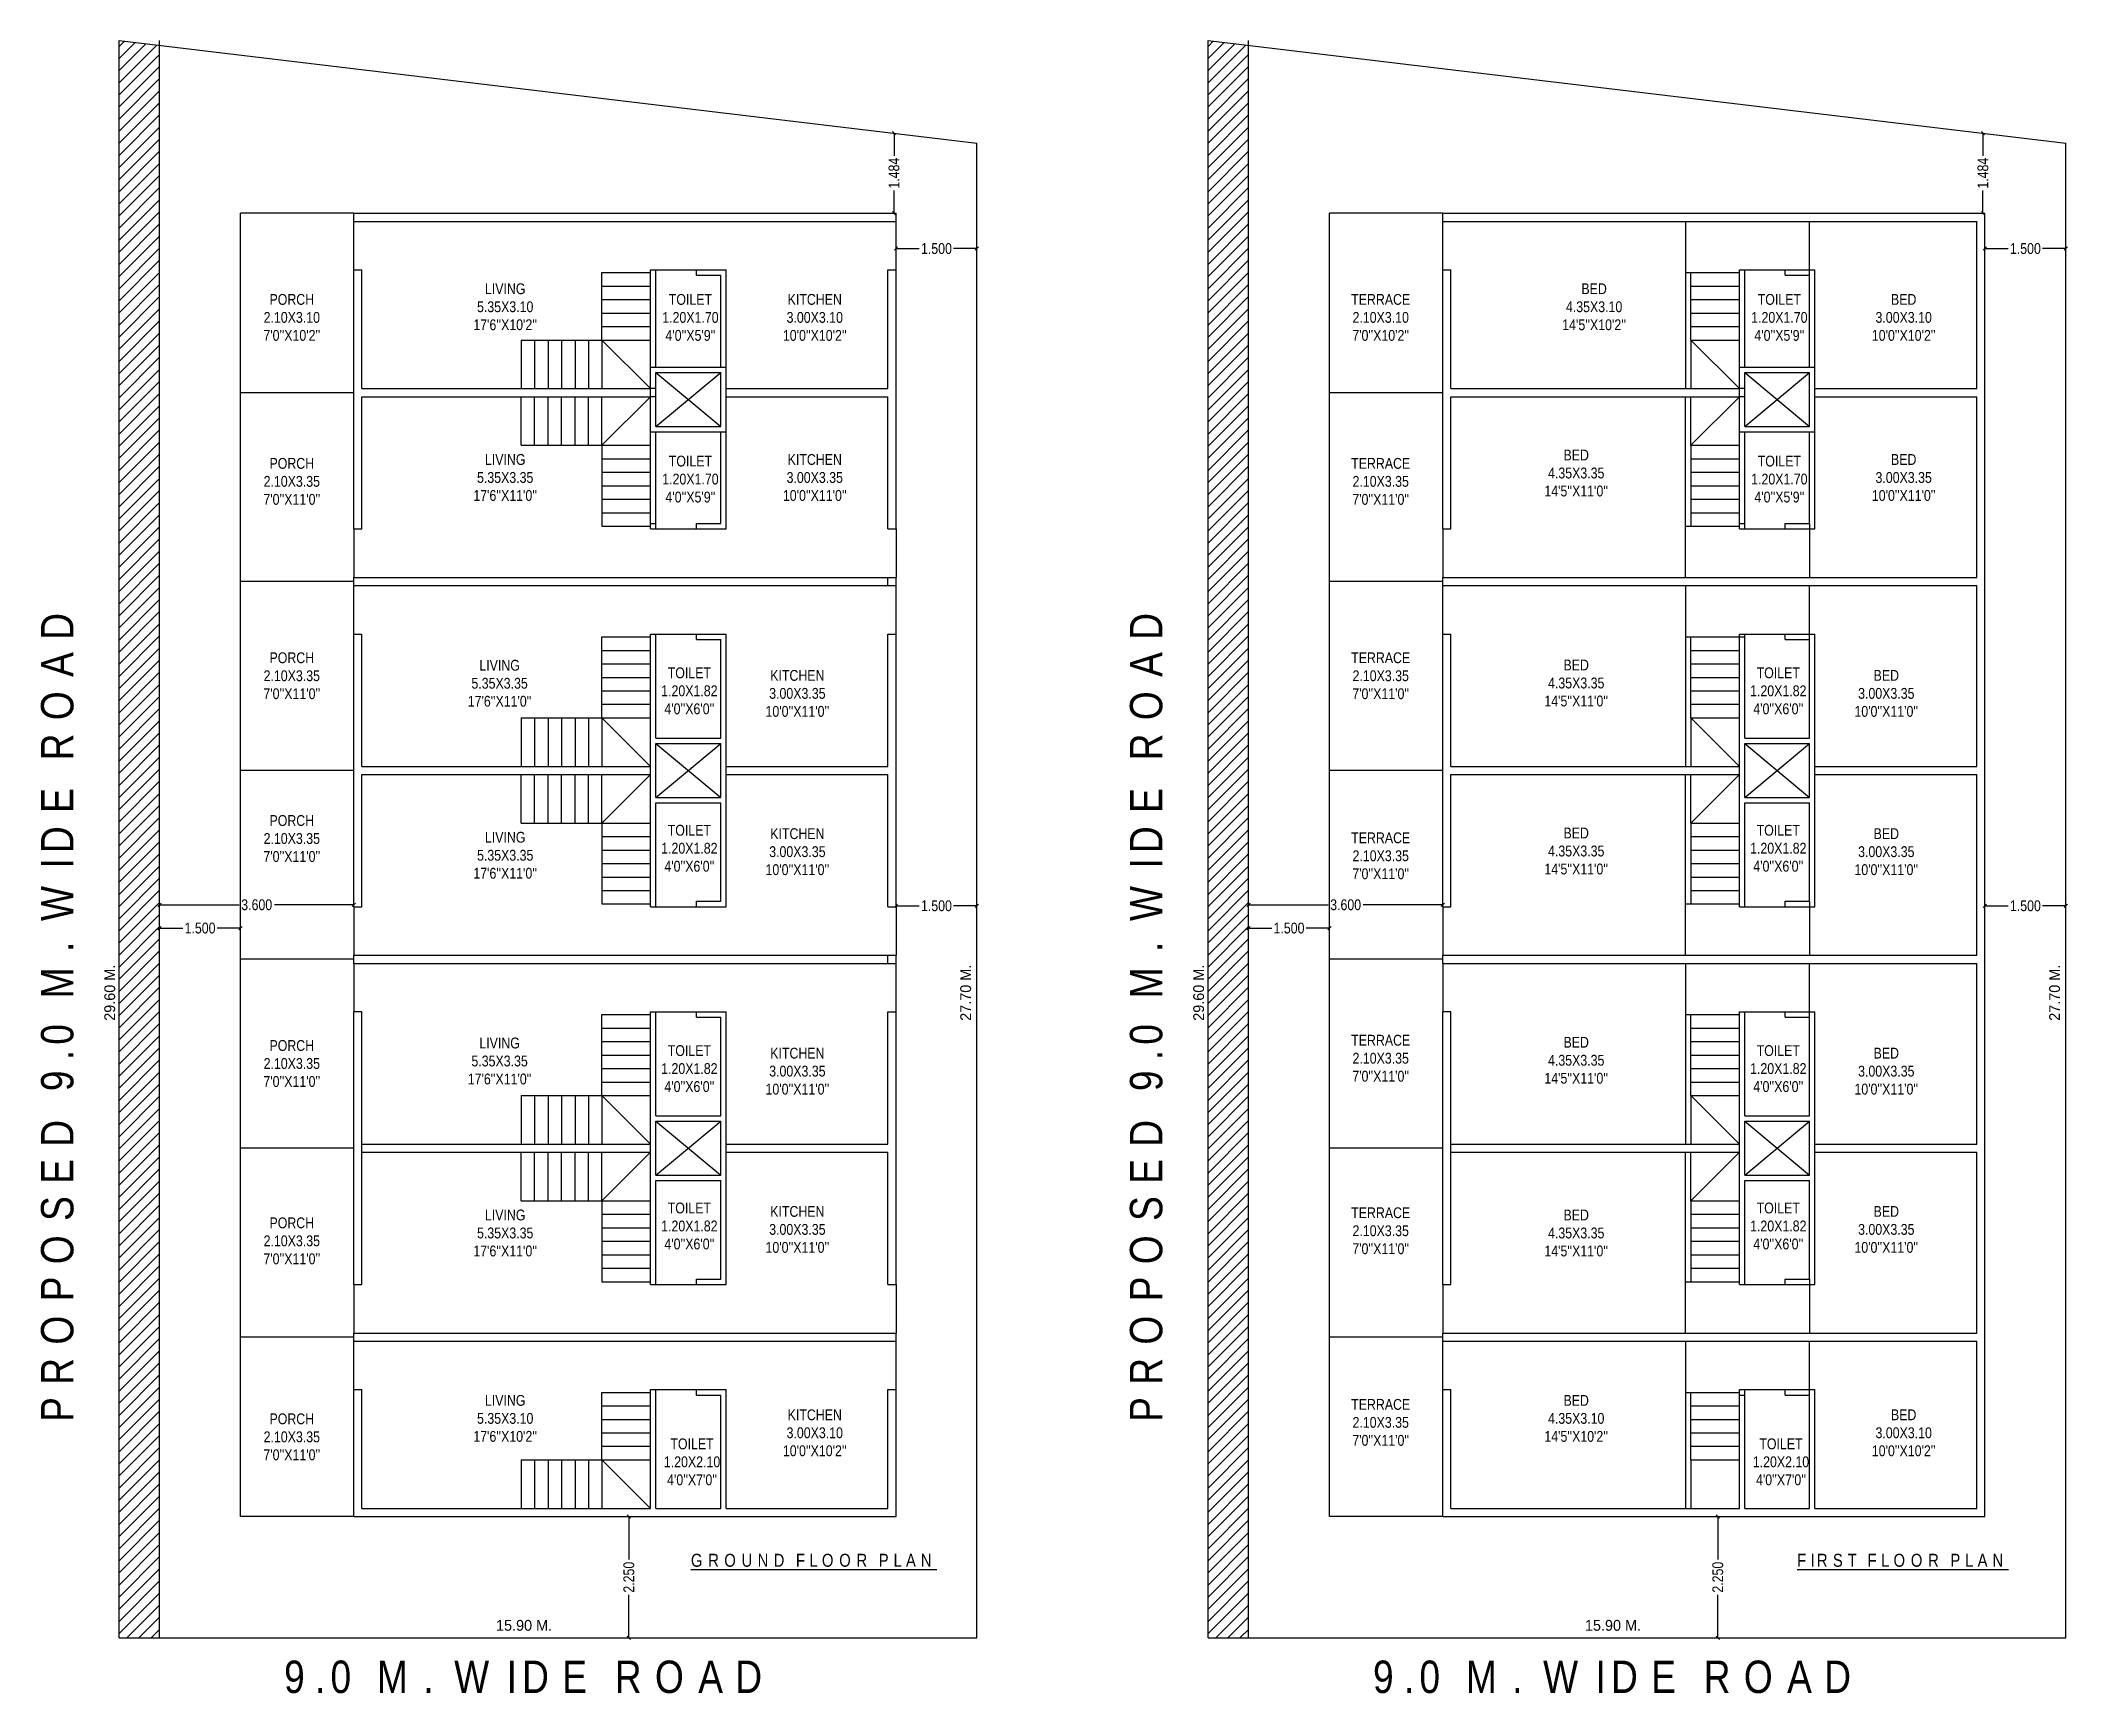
# Model space of a CAD drawing. Extents: x 2843.2 to 2880.7, y 1349.4 to 1380.1.
import ezdxf

# ---------------------------------------------------------------- set-up
doc = ezdxf.new("R2010")
doc.units = 0
doc.layers.get('0').update_dxf_attribs({"linetype": 'CONTINUOUS'})
doc.layers.get('DEFPOINTS').update_dxf_attribs({"linetype": 'CONTINUOUS'})
doc.layers.add('TEXT_', color=255, linetype='CONTINUOUS')
doc.layers.add('WD', color=1, linetype='CONTINUOUS')
doc.styles.add('AN', font='ARIALN.TTF')
doc.styles.add('CENTURYGOTHIC', font='GOTHIC.TTF')
doc.dimstyles.new('DIM', dxfattribs={"dimtxt": 0.2, "dimasz": 0.06, "dimexe": 0.05, "dimexo": 0.3, "dimgap": 0.05, "dimtad": 0, "dimdec": 3, "dimlfac": -1, "dimzin": 1, "dimtxsty": 'AN', "dimblk1": 'OBLIQUE', "dimblk2": 'OBLIQUE', "dimsah": 1, "dimcen": 0.001, "dimse1": 1, "dimse2": 1, "dimclrd": 252, "dimclre": 256, "dimclrt": 1, "dimadec": 4, "dimazin": 3, "dimtfac": 1, "dimtdec": 3, "dimtofl": 0, "dimtmove": 0, "dimatfit": 3, "dimtolj": 1, "dimtzin": 1})

msp = doc.modelspace()

# ---------------------------------------------------------------- texts
at = {"color": 0, "linetype": 'BYBLOCK', "char_height": 0.6, "width": 23.988421, "attachment_point": 8, "rotation": 90, "style": 'AN'}
for insert in [(2843.7806, 1362.081, 4.239), (2863.9652, 1362.081, 4.239)]:
    msp.add_mtext('{\\T1.5;PROPOSED 9.0 M. WIDE ROAD}', dxfattribs=dict(at, insert=insert))
at = {"color": 7, "linetype": 'BYBLOCK', "char_height": 0.24, "width": 7.911176, "attachment_point": 8, "style": 'AN'}
for s, insert in [('{\\T1.5;\\LGROUND FLOOR PLAN}', (2857.498, 1351.7742)), ('{\\T1.5;\\LFIRST FLOOR PLAN}', (2877.6826, 1351.7742))]:
    msp.add_mtext(s, dxfattribs=dict(at, insert=insert))
at = {"color": 0, "linetype": 'BYBLOCK', "char_height": 0.6, "width": 9.888969, "attachment_point": 8, "style": 'AN'}
for insert in [(2852.232, 1349.43, 4.239), (2852.232, 1349.43, 4.239), (2872.4166, 1349.43, 4.239), (2872.4166, 1349.43, 4.239)]:
    msp.add_mtext('{\\T1.5;9.0 M. WIDE ROAD}', dxfattribs=dict(at, insert=insert))
at = {"layer": 'TEXT_', "color": 0, "char_height": 0.2, "attachment_point": 5, "rotation": 359.99898, "style": 'AN'}
for s, insert, width in [("LIVING\\P5.35X3.10\\P17'6''X10'2''", (2851.7762, 1375.1249), 0.920383), ("BED\\P4.35X3.10\\P14'5''X10'2''", (2871.9608, 1375.1249), 0.920383), ("PORCH\\P2.10X3.10\\P7'0''X10'2''", (2847.8206, 1374.9278), 0.920383), ("TOILET\\P1.20X1.70\\P4'0''X5'9''", (2855.2099, 1374.9278), 1.020383), ("KITCHEN\\P3.00X3.10\\P10'0''X10'2''", (2857.5144, 1374.9278), 0.920383), ("TERRACE\\P2.10X3.10\\P7'0''X10'2''", (2868.0052, 1374.9278), 0.920383), ("TOILET\\P1.20X1.70\\P4'0''X5'9''", (2875.3946, 1374.9278), 1.020383), ("BED\\P3.00X3.10\\P10'0''X10'2''", (2877.699, 1374.9278), 0.920383), ("PORCH\\P2.10X3.35\\P7'0''X11'0''", (2847.8206, 1371.8894), 0.920383), ("LIVING\\P5.35X3.35\\P17'6''X11'0''", (2851.7762, 1371.9612), 0.920383), ("TOILET\\P1.20X1.70\\P4'0''X5'9''", (2855.2099, 1371.9322), 1.020383), ("KITCHEN\\P3.00X3.35\\P10'0''X11'0''", (2857.5144, 1371.9612), 0.920383), ("TERRACE\\P2.10X3.35\\P7'0''X11'0''", (2868.0052, 1371.8894), 0.920383), ("BED\\P4.35X3.35\\P14'5''X11'0''", (2871.629, 1372.0442), 0.920383), ("TOILET\\P1.20X1.70\\P4'0''X5'9''", (2875.3946, 1371.9322), 1.020383), ("BED\\P3.00X3.35\\P10'0''X11'0''", (2877.699, 1371.9612), 0.920383), ("PORCH\\P2.10X3.35\\P7'0''X11'0''", (2847.8206, 1368.2873), 0.920383), ("LIVING\\P5.35X3.35\\P17'6''X11'0''", (2851.6726, 1368.1484), 0.920383), ("TOILET\\P1.20X1.82\\P4'0''X6'0''", (2855.1899, 1368.008), 1.020383), ("KITCHEN\\P3.00X3.35\\P10'0''X11'0''", (2857.1921, 1367.9605), 0.920383), ("TERRACE\\P2.10X3.35\\P7'0''X11'0''", (2868.0052, 1368.2873), 0.920383), ("BED\\P4.35X3.35\\P14'5''X11'0''", (2871.629, 1368.1528), 0.920383), ("TOILET\\P1.20X1.82\\P4'0''X6'0''", (2875.3745, 1368.008), 1.020383), ("BED\\P3.00X3.35\\P10'0''X11'0''", (2877.3767, 1367.9605), 0.920383), ("PORCH\\P2.10X3.35\\P7'0''X11'0''", (2847.8206, 1365.2713), 0.920383), ("LIVING\\P5.35X3.35\\P17'6''X11'0''", (2851.7762, 1364.9612), 0.920383), ("TOILET\\P1.20X1.82\\P4'0''X6'0''", (2855.1899, 1365.0911), 1.020383), ("KITCHEN\\P3.00X3.35\\P10'0''X11'0''", (2857.1921, 1365.0277), 0.920383), ("TERRACE\\P2.10X3.35\\P7'0''X11'0''", (2868.0052, 1364.9512), 0.920383), ("BED\\P4.35X3.35\\P14'5''X11'0''", (2871.629, 1365.0395), 0.920383), ("TOILET\\P1.20X1.82\\P4'0''X6'0''", (2875.3745, 1365.0911), 1.020383), ("BED\\P3.00X3.35\\P10'0''X11'0''", (2877.3767, 1365.0277), 0.920383), ("TERRACE\\P2.10X3.35\\P7'0''X11'0''", (2868.0052, 1361.2), 0.920383), ("PORCH\\P2.10X3.35\\P7'0''X11'0''", (2847.8206, 1361.1021), 0.920383), ("LIVING\\P5.35X3.35\\P17'6''X11'0''", (2851.6726, 1361.1484), 0.920383), ("TOILET\\P1.20X1.82\\P4'0''X6'0''", (2855.1899, 1361.008), 1.020383), ("KITCHEN\\P3.00X3.35\\P10'0''X11'0''", (2857.1921, 1360.9605), 0.920383), ("BED\\P4.35X3.35\\P14'5''X11'0''", (2871.629, 1361.1624), 0.920383), ("TOILET\\P1.20X1.82\\P4'0''X6'0''", (2875.3745, 1361.008), 1.020383), ("BED\\P3.00X3.35\\P10'0''X11'0''", (2877.3767, 1360.9605), 0.920383), ("PORCH\\P2.10X3.35\\P7'0''X11'0''", (2847.8206, 1357.8158), 0.920383), ("LIVING\\P5.35X3.35\\P17'6''X11'0''", (2851.7762, 1357.9612), 0.920383), ("TOILET\\P1.20X1.82\\P4'0''X6'0''", (2855.1899, 1358.0911), 1.020383), ("KITCHEN\\P3.00X3.35\\P10'0''X11'0''", (2857.1921, 1358.0277), 0.920383), ("TERRACE\\P2.10X3.35\\P7'0''X11'0''", (2868.0052, 1358.0031), 0.920383), ("BED\\P4.35X3.35\\P14'5''X11'0''", (2871.629, 1357.9612), 0.920383), ("TOILET\\P1.20X1.82\\P4'0''X6'0''", (2875.3745, 1358.0911), 1.020383), ("BED\\P3.00X3.35\\P10'0''X11'0''", (2877.3767, 1358.0277), 0.920383), ("LIVING\\P5.35X3.10\\P17'6''X10'2''", (2851.7762, 1354.5257), 0.920383), ("TERRACE\\P2.10X3.35\\P7'0''X11'0''", (2868.0052, 1354.4517), 0.920383), ("BED\\P4.35X3.10\\P14'5''X10'2''", (2871.629, 1354.5257), 0.920383), ("PORCH\\P2.10X3.35\\P7'0''X11'0''", (2847.8206, 1354.1841), 0.920383), ("KITCHEN\\P3.00X3.10\\P10'0''X10'2''", (2857.5144, 1354.2589), 0.920383), ("BED\\P3.00X3.10\\P10'0''X10'2''", (2877.699, 1354.2589), 0.920383), ("TOILET\\P1.20X2.10\\P4'0''X7'0''", (2855.2399, 1353.7206), 0.653241), ("TOILET\\P1.20X2.10\\P4'0''X7'0''", (2875.4245, 1353.7206), 0.653241)]:
    msp.add_mtext(s, dxfattribs=dict(at, insert=insert, width=width))
at = {"layer": 'WD', "char_height": 0.2, "width": 1.781275, "attachment_point": 2, "rotation": 90, "style": 'CENTURYGOTHIC'}
for s, insert in [('29.60 M.', (2844.3453, 1362.4143, 4.239)), ('27.70 M.', (2860.2116, 1362.4143, 4.239)), ('29.60 M.', (2864.5299, 1362.4143, 4.239)), ('27.70 M.', (2880.3963, 1362.4143, 4.239))]:
    msp.add_mtext(s, dxfattribs=dict(at, insert=insert))
at = {"layer": 'WD', "char_height": 0.2, "width": 1.781275, "attachment_point": 2, "style": 'CENTURYGOTHIC'}
for insert in [(2852.1261, 1350.7921, 4.239), (2872.3108, 1350.7921, 4.239)]:
    msp.add_mtext('15.90 M.', dxfattribs=dict(at, insert=insert))

# ---------------------------------------------------------------- blocks, each defined once
blk = doc.blocks.new('_OBLIQUE')
at = {"color": 0, "linetype": 'BYBLOCK'}
blk.add_line((-0.5, -0.5), (0.5, 0.5), dxfattribs=at)
blk = doc.blocks.new('*D18')
at = {"color": 252}
for p, q in [((2854.069, 1352.709), (2854.069, 1351.912)), ((2854.069, 1350.459), (2854.069, 1351.256))]:
    blk.add_line(p, q, dxfattribs=at)
at = {"layer": 'DEFPOINTS', "color": 0}
for p in [(2854.085, 1352.709, 4.239), (2854.069, 1350.459), (2854.085, 1350.459, 4.239)]:
    blk.add_point(p, dxfattribs=at)
at = {"color": 252, "xscale": 0.06, "yscale": 0.06, "zscale": 0.06}
for p, rotation in [((2854.069, 1352.709), 90), ((2854.069, 1350.459), 270)]:
    blk.add_blockref('_OBLIQUE', p, dxfattribs=dict(at, rotation=rotation))
at = {"color": 1, "insert": (2854.069, 1351.584), "char_height": 0.2, "attachment_point": 5, "rotation": 90, "style": 'AN'}
blk.add_mtext('\\A1;2.250', dxfattribs=at)
blk = doc.blocks.new('*D22')
at = {"color": 252}
for p, q in [((2859.02, 1376.204), (2859.452, 1376.204)), ((2860.52, 1376.204), (2860.089, 1376.204))]:
    blk.add_line(p, q, dxfattribs=at)
at = {"layer": 'DEFPOINTS', "color": 0}
for p in [(2859.02, 1376.259, 4.239), (2860.52, 1376.259, 4.239), (2860.52, 1376.204)]:
    blk.add_point(p, dxfattribs=at)
at = {"color": 252, "xscale": 0.06, "yscale": 0.06, "zscale": 0.06, "rotation": 180}
blk.add_blockref('_OBLIQUE', (2859.02, 1376.204), dxfattribs=at)
at = {"color": 252, "xscale": 0.06, "yscale": 0.06, "zscale": 0.06}
blk.add_blockref('_OBLIQUE', (2860.52, 1376.204), dxfattribs=at)
at = {"color": 1, "insert": (2859.77, 1376.204), "char_height": 0.2, "attachment_point": 5, "style": 'AN'}
blk.add_mtext('\\A1;1.500', dxfattribs=at)
blk = doc.blocks.new('*D23')
at = {"color": 252}
for p, q in [((2845.37, 1363.612), (2845.802, 1363.612)), ((2846.87, 1363.612), (2846.439, 1363.612))]:
    blk.add_line(p, q, dxfattribs=at)
at = {"layer": 'DEFPOINTS', "color": 0}
for p in [(2845.37, 1363.612, 4.239), (2846.87, 1363.612, 4.239), (2846.87, 1363.612)]:
    blk.add_point(p, dxfattribs=at)
at = {"color": 252, "xscale": 0.06, "yscale": 0.06, "zscale": 0.06, "rotation": 180}
blk.add_blockref('_OBLIQUE', (2845.37, 1363.612), dxfattribs=at)
at = {"color": 252, "xscale": 0.06, "yscale": 0.06, "zscale": 0.06}
blk.add_blockref('_OBLIQUE', (2846.87, 1363.612), dxfattribs=at)
at = {"color": 1, "insert": (2846.12, 1363.612), "char_height": 0.2, "attachment_point": 5, "style": 'AN'}
blk.add_mtext('\\A1;1.500', dxfattribs=at)
blk = doc.blocks.new('*D24')
at = {"color": 252}
for p, q in [((2845.37, 1364.044), (2846.844, 1364.044)), ((2848.97, 1364.044), (2847.497, 1364.044))]:
    blk.add_line(p, q, dxfattribs=at)
at = {"layer": 'DEFPOINTS', "color": 0}
for p in [(2845.37, 1364.037, 4.239), (2848.97, 1364.044), (2848.97, 1364.037, 4.239)]:
    blk.add_point(p, dxfattribs=at)
at = {"color": 252, "xscale": 0.06, "yscale": 0.06, "zscale": 0.06, "rotation": 180}
blk.add_blockref('_OBLIQUE', (2845.37, 1364.044), dxfattribs=at)
at = {"color": 252, "xscale": 0.06, "yscale": 0.06, "zscale": 0.06}
blk.add_blockref('_OBLIQUE', (2848.97, 1364.044), dxfattribs=at)
at = {"color": 1, "insert": (2847.17, 1364.044), "char_height": 0.2, "attachment_point": 5, "style": 'AN'}
blk.add_mtext('\\A1;3.600', dxfattribs=at)
blk = doc.blocks.new('*D25')
at = {"color": 252}
for p, q in [((2859.02, 1364.025), (2859.452, 1364.025)), ((2860.52, 1364.025), (2860.089, 1364.025))]:
    blk.add_line(p, q, dxfattribs=at)
at = {"layer": 'DEFPOINTS', "color": 0}
for p in [(2859.02, 1364.044, 4.239), (2860.52, 1364.044, 4.239), (2860.52, 1364.025)]:
    blk.add_point(p, dxfattribs=at)
at = {"color": 252, "xscale": 0.06, "yscale": 0.06, "zscale": 0.06, "rotation": 180}
blk.add_blockref('_OBLIQUE', (2859.02, 1364.025), dxfattribs=at)
at = {"color": 252, "xscale": 0.06, "yscale": 0.06, "zscale": 0.06}
blk.add_blockref('_OBLIQUE', (2860.52, 1364.025), dxfattribs=at)
at = {"color": 1, "insert": (2859.77, 1364.025), "char_height": 0.2, "attachment_point": 5, "style": 'AN'}
blk.add_mtext('\\A1;1.500', dxfattribs=at)
blk = doc.blocks.new('*D26')
at = {"color": 252}
for p, q in [((2858.984, 1378.343), (2858.984, 1377.92)), ((2858.984, 1376.859), (2858.984, 1377.282))]:
    blk.add_line(p, q, dxfattribs=at)
at = {"layer": 'DEFPOINTS', "color": 0}
for p in [(2858.984, 1378.343, 4.239), (2858.984, 1378.343), (2859.02, 1376.859, 4.239)]:
    blk.add_point(p, dxfattribs=at)
at = {"color": 252, "xscale": 0.06, "yscale": 0.06, "zscale": 0.06}
for p, rotation in [((2858.984, 1378.343), 90), ((2858.984, 1376.859), 270)]:
    blk.add_blockref('_OBLIQUE', p, dxfattribs=dict(at, rotation=rotation))
at = {"color": 1, "insert": (2858.984, 1377.601), "char_height": 0.2, "attachment_point": 5, "rotation": 90, "style": 'AN'}
blk.add_mtext('\\A1;1.484', dxfattribs=at)
blk = doc.blocks.new('*D15')
at = {"color": 252}
for p, q in [((2874.254, 1352.709), (2874.254, 1351.912)), ((2874.254, 1350.459), (2874.254, 1351.256))]:
    blk.add_line(p, q, dxfattribs=at)
at = {"layer": 'DEFPOINTS', "color": 0}
for p in [(2874.27, 1352.709, 4.239), (2874.254, 1350.459), (2874.27, 1350.459, 4.239)]:
    blk.add_point(p, dxfattribs=at)
at = {"color": 252, "xscale": 0.06, "yscale": 0.06, "zscale": 0.06}
for p, rotation in [((2874.254, 1352.709), 90), ((2874.254, 1350.459), 270)]:
    blk.add_blockref('_OBLIQUE', p, dxfattribs=dict(at, rotation=rotation))
at = {"color": 1, "insert": (2874.254, 1351.584), "char_height": 0.2, "attachment_point": 5, "rotation": 90, "style": 'AN'}
blk.add_mtext('\\A1;2.250', dxfattribs=at)
blk = doc.blocks.new('*D16')
at = {"color": 252}
for p, q in [((2879.205, 1376.204), (2879.636, 1376.204)), ((2880.705, 1376.204), (2880.274, 1376.204))]:
    blk.add_line(p, q, dxfattribs=at)
at = {"layer": 'DEFPOINTS', "color": 0}
for p in [(2879.205, 1376.259, 4.239), (2880.705, 1376.259, 4.239), (2880.705, 1376.204)]:
    blk.add_point(p, dxfattribs=at)
at = {"color": 252, "xscale": 0.06, "yscale": 0.06, "zscale": 0.06, "rotation": 180}
blk.add_blockref('_OBLIQUE', (2879.205, 1376.204), dxfattribs=at)
at = {"color": 252, "xscale": 0.06, "yscale": 0.06, "zscale": 0.06}
blk.add_blockref('_OBLIQUE', (2880.705, 1376.204), dxfattribs=at)
at = {"color": 1, "insert": (2879.955, 1376.204), "char_height": 0.2, "attachment_point": 5, "style": 'AN'}
blk.add_mtext('\\A1;1.500', dxfattribs=at)
blk = doc.blocks.new('*D19')
at = {"color": 252}
for p, q in [((2865.555, 1363.612), (2865.986, 1363.612)), ((2867.055, 1363.612), (2866.624, 1363.612))]:
    blk.add_line(p, q, dxfattribs=at)
at = {"layer": 'DEFPOINTS', "color": 0}
for p in [(2865.555, 1363.612, 4.239), (2867.055, 1363.612, 4.239), (2867.055, 1363.612)]:
    blk.add_point(p, dxfattribs=at)
at = {"color": 252, "xscale": 0.06, "yscale": 0.06, "zscale": 0.06, "rotation": 180}
blk.add_blockref('_OBLIQUE', (2865.555, 1363.612), dxfattribs=at)
at = {"color": 252, "xscale": 0.06, "yscale": 0.06, "zscale": 0.06}
blk.add_blockref('_OBLIQUE', (2867.055, 1363.612), dxfattribs=at)
at = {"color": 1, "insert": (2866.305, 1363.612), "char_height": 0.2, "attachment_point": 5, "style": 'AN'}
blk.add_mtext('\\A1;1.500', dxfattribs=at)
blk = doc.blocks.new('*D20')
at = {"color": 252}
for p, q in [((2865.555, 1364.044), (2867.029, 1364.044)), ((2869.155, 1364.044), (2867.681, 1364.044))]:
    blk.add_line(p, q, dxfattribs=at)
at = {"layer": 'DEFPOINTS', "color": 0}
for p in [(2865.555, 1364.037, 4.239), (2869.155, 1364.044), (2869.155, 1364.037, 4.239)]:
    blk.add_point(p, dxfattribs=at)
at = {"color": 252, "xscale": 0.06, "yscale": 0.06, "zscale": 0.06, "rotation": 180}
blk.add_blockref('_OBLIQUE', (2865.555, 1364.044), dxfattribs=at)
at = {"color": 252, "xscale": 0.06, "yscale": 0.06, "zscale": 0.06}
blk.add_blockref('_OBLIQUE', (2869.155, 1364.044), dxfattribs=at)
at = {"color": 1, "insert": (2867.355, 1364.044), "char_height": 0.2, "attachment_point": 5, "style": 'AN'}
blk.add_mtext('\\A1;3.600', dxfattribs=at)
blk = doc.blocks.new('*D17')
at = {"color": 252}
for p, q in [((2879.205, 1364.025), (2879.636, 1364.025)), ((2880.705, 1364.025), (2880.274, 1364.025))]:
    blk.add_line(p, q, dxfattribs=at)
at = {"layer": 'DEFPOINTS', "color": 0}
for p in [(2879.205, 1364.044, 4.239), (2880.705, 1364.044, 4.239), (2880.705, 1364.025)]:
    blk.add_point(p, dxfattribs=at)
at = {"color": 252, "xscale": 0.06, "yscale": 0.06, "zscale": 0.06, "rotation": 180}
blk.add_blockref('_OBLIQUE', (2879.205, 1364.025), dxfattribs=at)
at = {"color": 252, "xscale": 0.06, "yscale": 0.06, "zscale": 0.06}
blk.add_blockref('_OBLIQUE', (2880.705, 1364.025), dxfattribs=at)
at = {"color": 1, "insert": (2879.955, 1364.025), "char_height": 0.2, "attachment_point": 5, "style": 'AN'}
blk.add_mtext('\\A1;1.500', dxfattribs=at)
blk = doc.blocks.new('*D21')
at = {"color": 252}
for p, q in [((2879.169, 1378.343), (2879.169, 1377.92)), ((2879.169, 1376.859), (2879.169, 1377.282))]:
    blk.add_line(p, q, dxfattribs=at)
at = {"layer": 'DEFPOINTS', "color": 0}
for p in [(2879.169, 1378.343, 4.239), (2879.169, 1378.343), (2879.205, 1376.859, 4.239)]:
    blk.add_point(p, dxfattribs=at)
at = {"color": 252, "xscale": 0.06, "yscale": 0.06, "zscale": 0.06}
for p, rotation in [((2879.169, 1378.343), 90), ((2879.169, 1376.859), 270)]:
    blk.add_blockref('_OBLIQUE', p, dxfattribs=dict(at, rotation=rotation))
at = {"color": 1, "insert": (2879.169, 1377.601), "char_height": 0.2, "attachment_point": 5, "rotation": 90, "style": 'AN'}
blk.add_mtext('\\A1;1.484', dxfattribs=at)

# ---------------------------------------------------------------- dimensions: what is measured, and where the dimension line sits
for base, p1, p2, angle, picture, middle in [((2858.984, 1378.3429), (2859.0203, 1376.8593, 4.239), (2858.984, 1378.3429, 4.239), 90, '*D26', (2858.984, 1377.6011)), ((2879.1686, 1378.3429), (2879.205, 1376.8593, 4.239), (2879.1686, 1378.3429, 4.239), 90, '*D21', (2879.1686, 1377.6011)), ((2860.5203, 1376.2037), (2859.0203, 1376.2593, 4.239), (2860.5203, 1376.2593, 4.239), 0, '*D22', (2859.7703, 1376.2037)), ((2880.705, 1376.2037), (2879.205, 1376.2593, 4.239), (2880.705, 1376.2593, 4.239), 0, '*D16', (2879.955, 1376.2037)), ((2848.9703, 1364.044), (2845.3703, 1364.0374, 4.239), (2848.9703, 1364.0374, 4.239), 0, '*D24', (2847.1703, 1364.044)), ((2860.5203, 1364.0247), (2859.0203, 1364.044, 4.239), (2860.5203, 1364.044, 4.239), 0, '*D25', (2859.7703, 1364.0247)), ((2869.155, 1364.044), (2865.555, 1364.0374, 4.239), (2869.155, 1364.0374, 4.239), 0, '*D20', (2867.355, 1364.044)), ((2880.705, 1364.0247), (2879.205, 1364.044, 4.239), (2880.705, 1364.044, 4.239), 0, '*D17', (2879.955, 1364.0247)), ((2846.8703, 1363.612), (2845.3703, 1363.612, 4.239), (2846.8703, 1363.612, 4.239), 0, '*D23', (2846.1203, 1363.612)), ((2867.055, 1363.612), (2865.555, 1363.612, 4.239), (2867.055, 1363.612, 4.239), 0, '*D19', (2866.305, 1363.612)), ((2854.0694, 1350.4593), (2854.085, 1352.7093, 4.239), (2854.085, 1350.4593, 4.239), 90, '*D18', (2854.0694, 1351.5843)), ((2874.254, 1350.4593), (2874.2696, 1352.7093, 4.239), (2874.2696, 1350.4593, 4.239), 90, '*D15', (2874.254, 1351.5843))]:
    dim = msp.add_linear_dim(base=base, p1=p1, p2=p2, angle=angle, dimstyle='DIM')
    dim.commit()
    dim.dimension.update_dxf_attribs({"geometry": picture, "text_midpoint": middle})

# ---------------------------------------------------------------- hatches: boundary and pattern name
h = msp.add_hatch()
h.set_pattern_fill('ANSI31', color=1, scale=0.05)
h.set_pattern_definition([(45, (2243.9047, 433.27166), (-0.112253202, 0.112253202), [])])
h.paths.add_polyline_path([(2844.6203, 1350.4593), (2845.3703, 1350.4593), (2845.3703, 1379.9697), (2844.6203, 1380.0593)])
h = msp.add_hatch()
h.set_pattern_fill('ANSI31', color=1, scale=0.05)
h.set_pattern_definition([(45, (2264.08933, 433.27166), (-0.112253202, 0.112253202), [])])
h.paths.add_polyline_path([(2864.805, 1350.4593), (2865.555, 1350.4593), (2865.555, 1379.9697), (2864.805, 1380.0593)])

# ---------------------------------------------------------------- linework, layer by layer
for p, q in [((2844.6203, 1350.4593, 4.239), (2844.6203, 1380.0593, 4.239)), ((2844.6203, 1380.0593, 4.239), (2860.5203, 1378.1593, 4.239)), ((2845.3703, 1350.4593, 4.239), (2845.3703, 1380.0593, 4.239)), ((2864.805, 1350.4593, 4.239), (2864.805, 1380.0593, 4.239)), ((2864.805, 1380.0593, 4.239), (2880.705, 1378.1593, 4.239)), ((2865.555, 1350.4593, 4.239), (2865.555, 1380.0593, 4.239)), ((2860.5203, 1350.4593, 4.239), (2860.5203, 1378.1593, 4.239)), ((2880.705, 1350.4593, 4.239), (2880.705, 1378.1593, 4.239)), ((2846.8703, 1373.5343, -10.6744), (2846.8703, 1376.8593, 4.9436)), ((2848.9703, 1376.8593, 4.239), (2846.8703, 1376.8593, 4.239)), ((2848.9703, 1376.7093, 4.239), (2848.9703, 1376.8593, 4.239)), ((2848.9703, 1376.8593, 4.239), (2859.0203, 1376.8593, 4.239)), ((2848.9703, 1376.7093, 4.239), (2859.0203, 1376.7093, 4.239)), ((2848.9703, 1375.8069), (2848.9703, 1376.7093, 4.239)), ((2859.0203, 1376.7093, 4.239), (2859.0203, 1376.8593, 4.239)), ((2859.0203, 1375.8093, 4.239), (2859.0203, 1376.7093, 4.239)), ((2867.055, 1373.5343, -10.6744), (2867.055, 1376.8593, 4.9436)), ((2869.155, 1376.8593, 4.239), (2867.055, 1376.8593, 4.239)), ((2869.155, 1376.7093, 4.239), (2869.155, 1376.8593, 4.239)), ((2869.155, 1376.8593, 4.239), (2879.205, 1376.8593, 4.239)), ((2869.155, 1376.7093, 4.239), (2879.055, 1376.7093, 4.239)), ((2869.155, 1375.8069), (2869.155, 1376.7093, 4.239)), ((2873.655, 1376.7093, 4.239), (2873.655, 1373.6093, 4.239)), ((2875.955, 1375.8093, 4.239), (2875.955, 1376.7093, 4.239)), ((2879.055, 1373.6093, 4.239), (2879.055, 1376.7093, 4.239)), ((2879.205, 1352.7093, 4.239), (2879.205, 1376.8593, 4.239)), ((2848.9703, 1371.0093, 4.239), (2848.9703, 1375.8093, 4.239)), ((2848.9703, 1375.8093, 4.239), (2849.1203, 1375.8093, 4.239)), ((2849.1203, 1373.6093, 4.239), (2849.1203, 1375.8093, 4.239)), ((2853.5703, 1374.5093, 4.239), (2853.5703, 1375.7593, 4.239)), ((2853.5703, 1375.7593, 4.239), (2854.4703, 1375.7593, 4.239)), ((2853.5703, 1375.5093, 4.239), (2854.4703, 1375.5093, 4.239)), ((2854.4703, 1374.0093, 4.239), (2854.4703, 1375.8093, 4.239)), ((2854.4703, 1375.8093, 4.239), (2854.5703, 1375.8093, 4.239)), ((2854.5703, 1374.0093, 4.239), (2854.5703, 1375.8093, 4.239)), ((2854.5703, 1375.8093, 4.239), (2855.3203, 1375.8093, 4.239)), ((2855.3203, 1375.7093, 4.239), (2855.3203, 1375.8093, 4.239)), ((2855.3203, 1375.8093, 4.239), (2855.8703, 1375.8093, 4.239)), ((2855.3203, 1375.7093, 4.239), (2855.7703, 1375.7093, 4.239)), ((2855.7703, 1374.0093, 4.239), (2855.7703, 1375.7093, 4.239)), ((2855.8703, 1371.0093, 4.239), (2855.8703, 1375.8093, 4.239)), ((2858.8703, 1373.6093, 4.239), (2858.8703, 1375.8093, 4.239)), ((2858.8703, 1375.8093, 4.239), (2859.0203, 1375.8093, 4.239)), ((2859.0203, 1371.0093, 4.239), (2859.0203, 1375.8093, 4.239)), ((2869.155, 1371.0093, 4.239), (2869.155, 1375.8093, 4.239)), ((2869.155, 1375.8093, 4.239), (2869.305, 1375.8093, 4.239)), ((2869.305, 1373.6093, 4.239), (2869.305, 1375.8093, 4.239)), ((2873.655, 1375.7593, 4.239), (2874.655, 1375.7593, 4.239)), ((2873.755, 1374.5093, 4.239), (2873.755, 1375.7593, 4.239)), ((2873.755, 1375.5093, 4.239), (2874.655, 1375.5093, 4.239)), ((2874.655, 1374.0093, 4.239), (2874.655, 1375.8093, 4.239)), ((2874.655, 1375.8093, 4.239), (2874.755, 1375.8093, 4.239)), ((2874.755, 1374.0093, 4.239), (2874.755, 1375.8093, 4.239)), ((2874.755, 1375.8093, 4.239), (2875.505, 1375.8093, 4.239)), ((2875.505, 1375.7093, 4.239), (2875.505, 1375.8093, 4.239)), ((2875.505, 1375.8093, 4.239), (2876.055, 1375.8093, 4.239)), ((2875.505, 1375.7093, 4.239), (2875.955, 1375.7093, 4.239)), ((2875.955, 1375.7093, 4.239), (2875.955, 1375.8093, 4.239)), ((2875.955, 1374.0093, 4.239), (2875.955, 1375.7093, 4.239)), ((2876.055, 1371.0093, 4.239), (2876.055, 1375.8093, 4.239)), ((2853.5703, 1375.2593, 4.239), (2854.4703, 1375.2593, 4.239)), ((2873.755, 1375.2593, 4.239), (2874.655, 1375.2593, 4.239)), ((2853.5703, 1375.0093, 4.239), (2854.4703, 1375.0093, 4.239)), ((2853.5703, 1374.7593, 4.239), (2854.4703, 1374.7593, 4.239)), ((2873.755, 1375.0093, 4.239), (2874.655, 1375.0093, 4.239)), ((2873.755, 1374.7593, 4.239), (2874.655, 1374.7593, 4.239)), ((2852.0703, 1374.5093, 4.239), (2854.4703, 1374.5093, 4.239)), ((2852.0703, 1374.5093, 4.239), (2852.0703, 1373.6093, 4.239)), ((2852.3203, 1374.5093, 4.239), (2852.3203, 1373.6093, 4.239)), ((2852.5703, 1374.5093, 4.239), (2852.5703, 1373.6093, 4.239)), ((2852.8203, 1374.5093, 4.239), (2852.8203, 1373.6093, 4.239)), ((2853.0703, 1374.5093, 4.239), (2853.0703, 1373.6093, 4.239)), ((2853.3203, 1374.5093, 4.239), (2853.3203, 1373.6093, 4.239)), ((2853.5703, 1374.5093, 4.239), (2854.4703, 1374.5093, 4.239)), ((2853.5703, 1374.5093, 4.239), (2853.5703, 1373.6093, 4.239)), ((2853.5703, 1374.5093, 4.239), (2854.4703, 1373.6093, 4.239)), ((2873.755, 1374.5093, 4.239), (2874.655, 1374.5093, 4.239)), ((2873.755, 1374.5093, 4.239), (2874.655, 1374.5093, 4.239)), ((2873.755, 1374.5093, 4.239), (2873.755, 1373.6093, 4.239)), ((2873.755, 1374.5093, 4.239), (2874.655, 1373.6093, 4.239)), ((2854.4703, 1372.8093, 4.239), (2854.4703, 1374.0093, 4.239)), ((2854.4703, 1374.0093, 4.239), (2855.8703, 1374.0093, 4.239)), ((2874.655, 1372.8093, 4.239), (2874.655, 1374.0093, 4.239)), ((2874.655, 1374.0093, 4.239), (2876.055, 1374.0093, 4.239)), ((2854.5703, 1372.9093, 4.239), (2854.5703, 1373.9093, 4.239)), ((2854.5703, 1373.9093, 4.239), (2855.7703, 1373.9093, 4.239)), ((2854.5703, 1373.9093, 4.239), (2855.7703, 1372.9093, 4.239)), ((2854.5703, 1372.9093, 4.239), (2855.7703, 1373.9093, 4.239)), ((2855.7703, 1372.9093, 4.239), (2855.7703, 1373.9093, 4.239)), ((2874.755, 1372.9093, 4.239), (2874.755, 1373.9093, 4.239)), ((2874.755, 1373.9093, 4.239), (2875.955, 1373.9093, 4.239)), ((2874.755, 1373.9093, 4.239), (2875.955, 1372.9093, 4.239)), ((2874.755, 1372.9093, 4.239), (2875.955, 1373.9093, 4.239)), ((2875.955, 1372.9093, 4.239), (2875.955, 1373.9093, 4.239)), ((2848.9703, 1373.5343, 4.239), (2846.8703, 1373.5343, 4.239)), ((2846.8703, 1352.7093, 4.239), (2846.8703, 1373.5343, 4.239)), ((2849.1203, 1373.6093, 4.239), (2854.4703, 1373.6093, 4.239)), ((2849.1203, 1371.0093, 4.239), (2849.1203, 1373.4593, 4.239)), ((2849.1203, 1373.4593, 4.239), (2854.4703, 1373.4593, 4.239)), ((2852.0703, 1372.5593, 4.239), (2852.0703, 1373.4593, 4.239)), ((2852.3203, 1372.5593, 4.239), (2852.3203, 1373.4593, 4.239)), ((2852.5703, 1372.5593, 4.239), (2852.5703, 1373.4593, 4.239)), ((2852.8203, 1372.5593, 4.239), (2852.8203, 1373.4593, 4.239)), ((2853.0703, 1372.5593, 4.239), (2853.0703, 1373.4593, 4.239)), ((2853.3203, 1372.5593, 4.239), (2853.3203, 1373.4593, 4.239)), ((2853.5703, 1372.5593, 4.239), (2853.5703, 1373.4593, 4.239)), ((2853.5703, 1372.5593, 4.239), (2854.4703, 1373.4593, 4.239)), ((2854.5703, 1373.6093, 4.239), (2854.4703, 1373.6093, 4.239)), ((2854.5703, 1373.4593, 4.239), (2854.4703, 1373.4593, 4.239)), ((2855.8703, 1373.6093, 4.239), (2858.8703, 1373.6093, 4.239)), ((2855.8703, 1373.4593, 4.239), (2858.8703, 1373.4593, 4.239)), ((2858.8703, 1371.0093, 4.239), (2858.8703, 1373.4593, 4.239)), ((2869.155, 1373.5343, 4.239), (2867.055, 1373.5343, 4.239)), ((2867.055, 1352.7093, 4.239), (2867.055, 1373.5343, 4.239)), ((2869.305, 1373.6093, 4.239), (2874.655, 1373.6093, 4.239)), ((2869.305, 1371.0093, 4.239), (2869.305, 1373.4593, 4.239)), ((2869.305, 1373.4593, 4.239), (2874.655, 1373.4593, 4.239)), ((2873.655, 1370.1093, 4.239), (2873.655, 1373.4593, 4.239)), ((2873.755, 1372.5593, 4.239), (2873.755, 1373.4593, 4.239)), ((2873.755, 1372.5593, 4.239), (2874.655, 1373.4593, 4.239)), ((2874.755, 1373.6093, 4.239), (2874.655, 1373.6093, 4.239)), ((2874.755, 1373.4593, 4.239), (2874.655, 1373.4593, 4.239)), ((2876.055, 1373.6093, 4.239), (2879.055, 1373.6093, 4.239)), ((2876.055, 1373.4593, 4.239), (2879.055, 1373.4593, 4.239)), ((2879.055, 1370.1093, 4.239), (2879.055, 1373.4593, 4.239)), ((2854.5703, 1372.9093, 4.239), (2855.7703, 1372.9093, 4.239)), ((2874.755, 1372.9093, 4.239), (2875.955, 1372.9093, 4.239)), ((2852.0703, 1372.5593, 4.239), (2854.4703, 1372.5593, 4.239)), ((2853.5703, 1372.5593, 4.239), (2853.5703, 1371.0593, 4.239)), ((2853.5703, 1372.5593, 4.239), (2854.4703, 1372.5593, 4.239)), ((2854.4703, 1371.0093, 4.239), (2854.4703, 1372.8093, 4.239)), ((2854.4703, 1372.8093, 4.239), (2855.8703, 1372.8093, 4.239)), ((2854.5703, 1371.0093, 4.239), (2854.5703, 1372.8093, 4.239)), ((2855.7703, 1371.1093, 4.239), (2855.7703, 1372.8093, 4.239)), ((2873.755, 1372.5593, 4.239), (2873.755, 1371.0593, 4.239)), ((2873.755, 1372.5593, 4.239), (2874.655, 1372.5593, 4.239)), ((2874.655, 1371.0093, 4.239), (2874.655, 1372.8093, 4.239)), ((2874.655, 1372.8093, 4.239), (2876.055, 1372.8093, 4.239)), ((2874.755, 1371.0093, 4.239), (2874.755, 1372.8093, 4.239)), ((2875.955, 1371.1093, 4.239), (2875.955, 1372.8093, 4.239)), ((2853.5703, 1372.3093, 4.239), (2854.4703, 1372.3093, 4.239)), ((2873.755, 1372.3093, 4.239), (2874.655, 1372.3093, 4.239)), ((2853.5703, 1372.0593, 4.239), (2854.4703, 1372.0593, 4.239)), ((2853.5703, 1371.8093, 4.239), (2854.4703, 1371.8093, 4.239)), ((2873.755, 1372.0593, 4.239), (2874.655, 1372.0593, 4.239)), ((2873.755, 1371.8093, 4.239), (2874.655, 1371.8093, 4.239)), ((2853.5703, 1371.5593, 4.239), (2854.4703, 1371.5593, 4.239)), ((2873.755, 1371.5593, 4.239), (2874.655, 1371.5593, 4.239)), ((2848.9703, 1371.0093, 4.239), (2849.1203, 1371.0093, 4.239)), ((2848.9703, 1371.0093, 4.239), (2848.9703, 1370.1093, 4.239)), ((2853.5703, 1371.3093, 4.239), (2854.4703, 1371.3093, 4.239)), ((2853.5703, 1371.0593, 4.239), (2854.4703, 1371.0593, 4.239)), ((2854.4703, 1371.1093, 4.239), (2854.5703, 1371.1093, 4.239)), ((2854.4703, 1371.0093, 4.239), (2854.5703, 1371.0093, 4.239)), ((2854.4703, 1371.0093, 4.239), (2854.5703, 1371.0093, 4.239)), ((2854.5703, 1371.0093, 4.239), (2855.3203, 1371.0093, 4.239)), ((2855.3203, 1371.0093, 4.239), (2855.3203, 1371.1093, 4.239)), ((2855.3203, 1371.1093, 4.239), (2855.7703, 1371.1093, 4.239)), ((2855.3203, 1371.0093, 4.239), (2855.8703, 1371.0093, 4.239)), ((2858.8703, 1371.0093, 4.239), (2859.0203, 1371.0093, 4.239)), ((2859.0203, 1371.0093, 4.239), (2859.0203, 1370.1093, 4.239)), ((2869.155, 1371.0093, 4.239), (2869.305, 1371.0093, 4.239)), ((2869.155, 1371.0093, 4.239), (2869.155, 1370.1093, 4.239)), ((2873.655, 1371.0593, 4.239), (2874.655, 1371.0593, 4.239)), ((2873.755, 1371.3093, 4.239), (2874.655, 1371.3093, 4.239)), ((2874.655, 1371.1093, 4.239), (2874.755, 1371.1093, 4.239)), ((2874.655, 1371.0093, 4.239), (2874.755, 1371.0093, 4.239)), ((2874.655, 1371.0093, 4.239), (2874.755, 1371.0093, 4.239)), ((2874.755, 1371.0093, 4.239), (2875.505, 1371.0093, 4.239)), ((2875.505, 1371.0093, 4.239), (2875.505, 1371.1093, 4.239)), ((2875.505, 1371.1093, 4.239), (2875.955, 1371.1093, 4.239)), ((2875.505, 1371.0093, 4.239), (2876.055, 1371.0093, 4.239)), ((2875.955, 1371.1093, 4.239), (2875.955, 1371.0093, 4.239)), ((2875.955, 1371.0093, 4.239), (2875.955, 1370.1093, 4.239)), ((2848.9703, 1370.0343, 4.239), (2846.8703, 1370.0343, 4.239)), ((2848.9703, 1369.9593, 4.239), (2848.9703, 1370.1093, 4.239)), ((2848.9703, 1370.1093, 4.239), (2859.0203, 1370.1093, 4.239)), ((2848.9703, 1369.9593, 4.239), (2859.0203, 1369.9593, 4.239)), ((2848.9703, 1369.0593, 4.239), (2848.9703, 1369.9593, 4.239)), ((2858.8703, 1369.9593, 4.239), (2858.8703, 1370.1093, 4.239)), ((2859.0203, 1369.9593, 4.239), (2859.0203, 1370.1093, 4.239)), ((2859.0203, 1369.0593, 4.239), (2859.0203, 1369.9593, 4.239)), ((2869.155, 1370.0343, 4.239), (2867.055, 1370.0343, 4.239)), ((2869.155, 1369.9593, 4.239), (2869.155, 1370.1093, 4.239)), ((2869.155, 1370.1093, 4.239), (2879.055, 1370.1093, 4.239)), ((2869.155, 1369.9593, 4.239), (2879.055, 1369.9593, 4.239)), ((2869.155, 1369.0593, 4.239), (2869.155, 1369.9593, 4.239)), ((2873.655, 1369.9593, 4.239), (2873.655, 1366.6093, 4.239)), ((2875.955, 1369.0593, 4.239), (2875.955, 1369.9593, 4.239)), ((2879.055, 1366.6093, 4.239), (2879.055, 1369.9593, 4.239)), ((2848.9703, 1364.0093, 4.239), (2848.9703, 1369.0593, 4.239)), ((2848.9703, 1369.0593, 4.239), (2849.1203, 1369.0593, 4.239)), ((2849.1203, 1366.6093, 4.239), (2849.1203, 1369.0593, 4.239)), ((2853.5703, 1367.5093, 4.239), (2853.5703, 1369.0093, 4.239)), ((2853.5703, 1369.0093, 4.239), (2854.4703, 1369.0093, 4.239)), ((2853.5703, 1368.7593, 4.239), (2854.4703, 1368.7593, 4.239)), ((2854.4703, 1364.0093, 4.239), (2854.4703, 1369.0593, 4.239)), ((2854.4703, 1369.0593, 4.239), (2854.5703, 1369.0593, 4.239)), ((2854.5703, 1367.1343, 4.239), (2854.5703, 1369.0593, 4.239)), ((2854.5703, 1369.0593, 4.239), (2855.3203, 1369.0593, 4.239)), ((2855.3203, 1368.9593, 4.239), (2855.3203, 1369.0593, 4.239)), ((2855.3203, 1369.0593, 4.239), (2855.8703, 1369.0593, 4.239)), ((2855.3203, 1368.9593, 4.239), (2855.7703, 1368.9593, 4.239)), ((2855.7703, 1367.1343, 4.239), (2855.7703, 1368.9593, 4.239)), ((2855.8703, 1364.0093, 4.239), (2855.8703, 1369.0593, 4.239)), ((2858.8703, 1366.6093, 4.239), (2858.8703, 1369.0593, 4.239)), ((2858.8703, 1369.0593, 4.239), (2859.0203, 1369.0593, 4.239)), ((2859.0203, 1364.0093, 4.239), (2859.0203, 1369.0593, 4.239)), ((2869.155, 1364.0093, 4.239), (2869.155, 1369.0593, 4.239)), ((2869.155, 1369.0593, 4.239), (2869.305, 1369.0593, 4.239)), ((2869.305, 1366.6093, 4.239), (2869.305, 1369.0593, 4.239)), ((2873.655, 1369.0093, 4.239), (2874.755, 1369.0093, 4.239)), ((2873.755, 1367.5093, 4.239), (2873.755, 1369.0093, 4.239)), ((2873.755, 1368.7593, 4.239), (2874.655, 1368.7593, 4.239)), ((2874.655, 1364.0093, 4.239), (2874.655, 1369.0593, 4.239)), ((2874.655, 1369.0593, 4.239), (2874.755, 1369.0593, 4.239)), ((2874.755, 1367.1343, 4.239), (2874.755, 1369.0593, 4.239)), ((2874.755, 1369.0593, 4.239), (2875.505, 1369.0593, 4.239)), ((2875.505, 1368.9593, 4.239), (2875.505, 1369.0593, 4.239)), ((2875.505, 1369.0593, 4.239), (2876.055, 1369.0593, 4.239)), ((2875.505, 1368.9593, 4.239), (2875.955, 1368.9593, 4.239)), ((2875.955, 1368.9593, 4.239), (2875.955, 1369.0593, 4.239)), ((2875.955, 1367.1343, 4.239), (2875.955, 1368.9593, 4.239)), ((2876.055, 1364.0093, 4.239), (2876.055, 1369.0593, 4.239)), ((2853.5703, 1368.5093, 4.239), (2854.4703, 1368.5093, 4.239)), ((2873.755, 1368.5093, 4.239), (2874.655, 1368.5093, 4.239)), ((2853.5703, 1368.2593, 4.239), (2854.4703, 1368.2593, 4.239)), ((2853.5703, 1368.0093, 4.239), (2854.4703, 1368.0093, 4.239)), ((2873.755, 1368.2593, 4.239), (2874.655, 1368.2593, 4.239)), ((2873.755, 1368.0093, 4.239), (2874.655, 1368.0093, 4.239)), ((2853.5703, 1367.7593, 4.239), (2854.4703, 1367.7593, 4.239)), ((2873.755, 1367.7593, 4.239), (2874.655, 1367.7593, 4.239)), ((2852.0703, 1367.5093, 4.239), (2854.4703, 1367.5093, 4.239)), ((2852.0703, 1367.5093, 4.239), (2852.0703, 1366.6093, 4.239)), ((2852.3203, 1367.5093, 4.239), (2852.3203, 1366.6093, 4.239)), ((2852.5703, 1367.5093, 4.239), (2852.5703, 1366.6093, 4.239)), ((2852.8203, 1367.5093, 4.239), (2852.8203, 1366.6093, 4.239)), ((2853.0703, 1367.5093, 4.239), (2853.0703, 1366.6093, 4.239)), ((2853.3203, 1367.5093, 4.239), (2853.3203, 1366.6093, 4.239)), ((2853.5703, 1367.5093, 4.239), (2854.4703, 1367.5093, 4.239)), ((2853.5703, 1367.5093, 4.239), (2853.5703, 1366.6093, 4.239)), ((2853.5703, 1367.5093, 4.239), (2854.4703, 1366.6093, 4.239)), ((2873.755, 1367.5093, 4.239), (2874.655, 1367.5093, 4.239)), ((2873.755, 1367.5093, 4.239), (2873.755, 1366.6093, 4.239)), ((2873.755, 1367.5093, 4.239), (2874.655, 1366.6093, 4.239)), ((2854.5703, 1367.1343, 4.239), (2855.7703, 1367.1343, 4.239)), ((2854.5703, 1366.0343, 4.239), (2854.5703, 1367.0343, 4.239)), ((2854.5703, 1367.0343, 4.239), (2855.7703, 1367.0343, 4.239)), ((2854.5703, 1367.0343, 4.239), (2855.7703, 1366.0343, 4.239)), ((2854.5703, 1366.0343, 4.239), (2855.7703, 1367.0343, 4.239)), ((2855.7703, 1366.0343, 4.239), (2855.7703, 1367.0343, 4.239)), ((2874.755, 1367.1343, 4.239), (2875.955, 1367.1343, 4.239)), ((2874.755, 1366.0343, 4.239), (2874.755, 1367.0343, 4.239)), ((2874.755, 1367.0343, 4.239), (2875.955, 1367.0343, 4.239)), ((2874.755, 1367.0343, 4.239), (2875.955, 1366.0343, 4.239)), ((2874.755, 1366.0343, 4.239), (2875.955, 1367.0343, 4.239)), ((2875.955, 1366.0343, 4.239), (2875.955, 1367.0343, 4.239)), ((2848.9703, 1366.5343, 4.239), (2846.8703, 1366.5343, 4.239)), ((2849.1203, 1366.6093, 4.239), (2854.4703, 1366.6093, 4.239)), ((2855.8703, 1366.6093, 4.239), (2858.8703, 1366.6093, 4.239)), ((2869.155, 1366.5343, 4.239), (2867.055, 1366.5343, 4.239)), ((2869.305, 1366.6093, 4.239), (2874.655, 1366.6093, 4.239)), ((2876.055, 1366.6093, 4.239), (2879.055, 1366.6093, 4.239)), ((2849.1203, 1364.0093, 4.239), (2849.1203, 1366.4593, 4.239)), ((2849.1203, 1366.4593, 4.239), (2854.4703, 1366.4593, 4.239)), ((2852.0703, 1365.5593, 4.239), (2852.0703, 1366.4593, 4.239)), ((2852.3203, 1365.5593, 4.239), (2852.3203, 1366.4593, 4.239)), ((2852.5703, 1365.5593, 4.239), (2852.5703, 1366.4593, 4.239)), ((2852.8203, 1365.5593, 4.239), (2852.8203, 1366.4593, 4.239)), ((2853.0703, 1365.5593, 4.239), (2853.0703, 1366.4593, 4.239)), ((2853.3203, 1365.5593, 4.239), (2853.3203, 1366.4593, 4.239)), ((2853.5703, 1365.5593, 4.239), (2853.5703, 1366.4593, 4.239)), ((2853.5703, 1365.5593, 4.239), (2854.4703, 1366.4593, 4.239)), ((2855.8703, 1366.4593, 4.239), (2858.8703, 1366.4593, 4.239)), ((2858.8703, 1364.0093, 4.239), (2858.8703, 1366.4593, 4.239)), ((2869.305, 1364.0093, 4.239), (2869.305, 1366.4593, 4.239)), ((2869.305, 1366.4593, 4.239), (2874.655, 1366.4593, 4.239)), ((2873.655, 1363.1093, 4.239), (2873.655, 1366.4593, 4.239)), ((2873.755, 1365.5593, 4.239), (2873.755, 1366.4593, 4.239)), ((2873.755, 1365.5593, 4.239), (2874.655, 1366.4593, 4.239)), ((2876.055, 1366.4593, 4.239), (2879.055, 1366.4593, 4.239)), ((2879.055, 1363.1093, 4.239), (2879.055, 1366.4593, 4.239)), ((2854.5703, 1366.0343, 4.239), (2855.7703, 1366.0343, 4.239)), ((2854.5703, 1364.0093, 4.239), (2854.5703, 1365.9343, 4.239)), ((2854.5703, 1365.9343, 4.239), (2855.7703, 1365.9343, 4.239)), ((2855.7703, 1364.1093, 4.239), (2855.7703, 1365.9343, 4.239)), ((2874.755, 1366.0343, 4.239), (2875.955, 1366.0343, 4.239)), ((2874.755, 1364.0093, 4.239), (2874.755, 1365.9343, 4.239)), ((2874.755, 1365.9343, 4.239), (2875.955, 1365.9343, 4.239)), ((2875.955, 1364.1093, 4.239), (2875.955, 1365.9343, 4.239)), ((2852.0703, 1365.5593, 4.239), (2854.4703, 1365.5593, 4.239)), ((2853.5703, 1365.5593, 4.239), (2853.5703, 1364.0593, 4.239)), ((2853.5703, 1365.5593, 4.239), (2854.4703, 1365.5593, 4.239)), ((2873.755, 1365.5593, 4.239), (2873.755, 1364.0593, 4.239)), ((2873.755, 1365.5593, 4.239), (2874.655, 1365.5593, 4.239)), ((2853.5703, 1365.3093, 4.239), (2854.4703, 1365.3093, 4.239)), ((2853.5703, 1365.0593, 4.239), (2854.4703, 1365.0593, 4.239)), ((2873.755, 1365.3093, 4.239), (2874.655, 1365.3093, 4.239)), ((2873.755, 1365.0593, 4.239), (2874.655, 1365.0593, 4.239)), ((2853.5703, 1364.8093, 4.239), (2854.4703, 1364.8093, 4.239)), ((2873.755, 1364.8093, 4.239), (2874.655, 1364.8093, 4.239)), ((2853.5703, 1364.5593, 4.239), (2854.4703, 1364.5593, 4.239)), ((2853.5703, 1364.3093, 4.239), (2854.4703, 1364.3093, 4.239)), ((2873.755, 1364.5593, 4.239), (2874.655, 1364.5593, 4.239)), ((2873.755, 1364.3093, 4.239), (2874.655, 1364.3093, 4.239)), ((2848.9703, 1364.0093, 4.239), (2849.1203, 1364.0093, 4.239)), ((2848.9703, 1364.0093, 4.239), (2848.9703, 1363.1093, 4.239)), ((2853.5703, 1364.0593, 4.239), (2854.4703, 1364.0593, 4.239)), ((2854.4703, 1364.0093, 4.239), (2854.5703, 1364.0093, 4.239)), ((2854.5703, 1364.0093, 4.239), (2855.3203, 1364.0093, 4.239)), ((2855.3203, 1364.0093, 4.239), (2855.3203, 1364.1093, 4.239)), ((2855.3203, 1364.1093, 4.239), (2855.7703, 1364.1093, 4.239)), ((2855.3203, 1364.0093, 4.239), (2855.8703, 1364.0093, 4.239)), ((2858.8703, 1364.0093, 4.239), (2859.0203, 1364.0093, 4.239)), ((2859.0203, 1364.0093, 4.239), (2859.0203, 1363.1093, 4.239)), ((2869.155, 1364.0093, 4.239), (2869.305, 1364.0093, 4.239)), ((2869.155, 1364.0093, 4.239), (2869.155, 1363.1093, 4.239)), ((2873.655, 1364.0593, 4.239), (2874.655, 1364.0593, 4.239)), ((2874.655, 1364.0093, 4.239), (2874.755, 1364.0093, 4.239)), ((2874.755, 1364.0093, 4.239), (2875.505, 1364.0093, 4.239)), ((2875.505, 1364.0093, 4.239), (2875.505, 1364.1093, 4.239)), ((2875.505, 1364.1093, 4.239), (2875.955, 1364.1093, 4.239)), ((2875.505, 1364.0093, 4.239), (2876.055, 1364.0093, 4.239)), ((2875.955, 1364.1093, 4.239), (2875.955, 1364.0093, 4.239)), ((2875.955, 1364.0093, 4.239), (2875.955, 1363.1093, 4.239)), ((2848.9703, 1362.9593, 4.239), (2848.9703, 1363.1093, 4.239)), ((2848.9703, 1363.1093, 4.239), (2859.0203, 1363.1093, 4.239)), ((2858.8703, 1362.9593, 4.239), (2858.8703, 1363.1093, 4.239)), ((2859.0203, 1362.9593, 4.239), (2859.0203, 1363.1093, 4.239)), ((2869.155, 1362.9593, 4.239), (2869.155, 1363.1093, 4.239)), ((2869.155, 1363.1093, 4.239), (2879.055, 1363.1093, 4.239)), ((2848.9703, 1363.0343, 4.239), (2846.8703, 1363.0343, 4.239)), ((2848.9703, 1362.9593, 4.239), (2859.0203, 1362.9593, 4.239)), ((2848.9703, 1362.9593, 4.239), (2848.9703, 1362.0593, 4.239)), ((2859.0203, 1362.0593, 4.239), (2859.0203, 1362.9593, 4.239)), ((2869.155, 1363.0343, 4.239), (2867.055, 1363.0343, 4.239)), ((2869.155, 1362.9593, 4.239), (2879.055, 1362.9593, 4.239)), ((2869.155, 1362.9593, 4.239), (2869.155, 1362.0593, 4.239)), ((2873.655, 1362.9593, 4.239), (2873.655, 1359.6093, 4.239)), ((2875.955, 1362.0593, 4.239), (2875.955, 1362.9593, 4.239)), ((2879.055, 1359.6093, 4.239), (2879.055, 1362.9593, 4.239)), ((2848.9703, 1357.0093, 4.239), (2848.9703, 1362.0593, 4.239)), ((2849.1203, 1362.0593, 4.239), (2848.9703, 1362.0593, 4.239)), ((2849.1203, 1357.0093, 4.239), (2849.1203, 1362.0593, 4.239)), ((2853.5703, 1360.5093, 4.239), (2853.5703, 1362.0093, 4.239)), ((2853.5703, 1362.0093, 4.239), (2854.4703, 1362.0093, 4.239)), ((2854.4703, 1357.0093, 4.239), (2854.4703, 1362.0593, 4.239)), ((2854.4703, 1362.0593, 4.239), (2854.5703, 1362.0593, 4.239)), ((2854.5703, 1360.1343, 4.239), (2854.5703, 1362.0593, 4.239)), ((2854.5703, 1362.0593, 4.239), (2855.3203, 1362.0593, 4.239)), ((2855.3203, 1361.9593, 4.239), (2855.3203, 1362.0593, 4.239)), ((2855.3203, 1362.0593, 4.239), (2855.8703, 1362.0593, 4.239)), ((2855.8703, 1357.0093, 4.239), (2855.8703, 1362.0593, 4.239)), ((2858.8703, 1359.6093, 4.239), (2858.8703, 1362.0593, 4.239)), ((2858.8703, 1362.0593, 4.239), (2859.0203, 1362.0593, 4.239)), ((2859.0203, 1357.0093, 4.239), (2859.0203, 1362.0593, 4.239)), ((2869.155, 1357.0093, 4.239), (2869.155, 1362.0593, 4.239)), ((2869.305, 1362.0593, 4.239), (2869.155, 1362.0593, 4.239)), ((2869.305, 1357.0093, 4.239), (2869.305, 1362.0593, 4.239)), ((2873.655, 1362.0093, 4.239), (2874.655, 1362.0093, 4.239)), ((2873.755, 1360.5093, 4.239), (2873.755, 1362.0093, 4.239)), ((2874.655, 1357.0093, 4.239), (2874.655, 1362.0593, 4.239)), ((2874.655, 1362.0593, 4.239), (2874.755, 1362.0593, 4.239)), ((2874.755, 1360.1343, 4.239), (2874.755, 1362.0593, 4.239)), ((2874.755, 1362.0593, 4.239), (2875.505, 1362.0593, 4.239)), ((2875.505, 1361.9593, 4.239), (2875.505, 1362.0593, 4.239)), ((2875.505, 1362.0593, 4.239), (2876.055, 1362.0593, 4.239)), ((2875.955, 1361.9593, 4.239), (2875.955, 1362.0593, 4.239)), ((2876.055, 1357.0093, 4.239), (2876.055, 1362.0593, 4.239)), ((2853.5703, 1361.7593, 4.239), (2854.4703, 1361.7593, 4.239)), ((2855.3203, 1361.9593, 4.239), (2855.7703, 1361.9593, 4.239)), ((2855.7703, 1360.1343, 4.239), (2855.7703, 1361.9593, 4.239)), ((2873.755, 1361.7593, 4.239), (2874.655, 1361.7593, 4.239)), ((2875.505, 1361.9593, 4.239), (2875.955, 1361.9593, 4.239)), ((2875.955, 1360.1343, 4.239), (2875.955, 1361.9593, 4.239)), ((2853.5703, 1361.5093, 4.239), (2854.4703, 1361.5093, 4.239)), ((2853.5703, 1361.2593, 4.239), (2854.4703, 1361.2593, 4.239)), ((2873.755, 1361.5093, 4.239), (2874.655, 1361.5093, 4.239)), ((2873.755, 1361.2593, 4.239), (2874.655, 1361.2593, 4.239)), ((2853.5703, 1361.0093, 4.239), (2854.4703, 1361.0093, 4.239)), ((2873.755, 1361.0093, 4.239), (2874.655, 1361.0093, 4.239)), ((2852.0703, 1360.5093, 4.239), (2854.4703, 1360.5093, 4.239)), ((2852.0703, 1360.5093, 4.239), (2852.0703, 1359.6093, 4.239)), ((2852.3203, 1360.5093, 4.239), (2852.3203, 1359.6093, 4.239)), ((2852.5703, 1360.5093, 4.239), (2852.5703, 1359.6093, 4.239)), ((2852.8203, 1360.5093, 4.239), (2852.8203, 1359.6093, 4.239)), ((2853.0703, 1360.5093, 4.239), (2853.0703, 1359.6093, 4.239)), ((2853.3203, 1360.5093, 4.239), (2853.3203, 1359.6093, 4.239)), ((2853.5703, 1360.7593, 4.239), (2854.4703, 1360.7593, 4.239)), ((2853.5703, 1360.5093, 4.239), (2854.4703, 1360.5093, 4.239)), ((2853.5703, 1360.5093, 4.239), (2853.5703, 1359.6093, 4.239)), ((2853.5703, 1360.5093, 4.239), (2854.4703, 1359.6093, 4.239)), ((2873.755, 1360.7593, 4.239), (2874.655, 1360.7593, 4.239)), ((2873.755, 1360.5093, 4.239), (2874.655, 1360.5093, 4.239)), ((2873.755, 1360.5093, 4.239), (2873.755, 1359.6093, 4.239)), ((2873.755, 1360.5093, 4.239), (2874.655, 1359.6093, 4.239)), ((2854.5703, 1360.1343, 4.239), (2855.7703, 1360.1343, 4.239)), ((2874.755, 1360.1343, 4.239), (2875.955, 1360.1343, 4.239)), ((2854.5703, 1359.0343, 4.239), (2854.5703, 1360.0343, 4.239)), ((2854.5703, 1360.0343, 4.239), (2855.7703, 1360.0343, 4.239)), ((2854.5703, 1360.0343, 4.239), (2855.7703, 1359.0343, 4.239)), ((2854.5703, 1359.0343, 4.239), (2855.7703, 1360.0343, 4.239)), ((2855.7703, 1359.0343, 4.239), (2855.7703, 1360.0343, 4.239)), ((2874.755, 1359.0343, 4.239), (2874.755, 1360.0343, 4.239)), ((2874.755, 1360.0343, 4.239), (2875.955, 1360.0343, 4.239)), ((2874.755, 1360.0343, 4.239), (2875.955, 1359.0343, 4.239)), ((2874.755, 1359.0343, 4.239), (2875.955, 1360.0343, 4.239)), ((2875.955, 1359.0343, 4.239), (2875.955, 1360.0343, 4.239)), ((2848.9703, 1359.5343, 4.239), (2846.8703, 1359.5343, 4.239)), ((2849.1203, 1359.6093, 4.239), (2854.4703, 1359.6093, 4.239)), ((2849.1203, 1359.4593, 4.239), (2854.4703, 1359.4593, 4.239)), ((2852.0703, 1358.5593, 4.239), (2852.0703, 1359.4593, 4.239)), ((2852.3203, 1358.5593, 4.239), (2852.3203, 1359.4593, 4.239)), ((2852.5703, 1358.5593, 4.239), (2852.5703, 1359.4593, 4.239)), ((2852.8203, 1358.5593, 4.239), (2852.8203, 1359.4593, 4.239)), ((2853.0703, 1358.5593, 4.239), (2853.0703, 1359.4593, 4.239)), ((2853.3203, 1358.5593, 4.239), (2853.3203, 1359.4593, 4.239)), ((2853.5703, 1358.5593, 4.239), (2853.5703, 1359.4593, 4.239)), ((2853.5703, 1358.5593, 4.239), (2854.4703, 1359.4593, 4.239)), ((2855.8703, 1359.6093, 4.239), (2858.8703, 1359.6093, 4.239)), ((2855.8703, 1359.4593, 4.239), (2858.8703, 1359.4593, 4.239)), ((2858.8703, 1357.0093, 4.239), (2858.8703, 1359.4593, 4.239)), ((2869.155, 1359.5343, 4.239), (2867.055, 1359.5343, 4.239)), ((2869.305, 1359.6093, 4.239), (2874.655, 1359.6093, 4.239)), ((2869.305, 1359.4593, 4.239), (2874.655, 1359.4593, 4.239)), ((2873.655, 1356.1093, 4.239), (2873.655, 1359.4593, 4.239)), ((2873.755, 1358.5593, 4.239), (2873.755, 1359.4593, 4.239)), ((2873.755, 1358.5593, 4.239), (2874.655, 1359.4593, 4.239)), ((2876.055, 1359.6093, 4.239), (2879.055, 1359.6093, 4.239)), ((2876.055, 1359.4593, 4.239), (2879.055, 1359.4593, 4.239)), ((2879.055, 1356.1093, 4.239), (2879.055, 1359.4593, 4.239)), ((2854.5703, 1359.0343, 4.239), (2855.7703, 1359.0343, 4.239)), ((2874.755, 1359.0343, 4.239), (2875.955, 1359.0343, 4.239)), ((2854.5703, 1357.0093, 4.239), (2854.5703, 1358.9343, 4.239)), ((2854.5703, 1358.9343, 4.239), (2855.7703, 1358.9343, 4.239)), ((2855.7703, 1357.1093, 4.239), (2855.7703, 1358.9343, 4.239)), ((2874.755, 1357.0093, 4.239), (2874.755, 1358.9343, 4.239)), ((2874.755, 1358.9343, 4.239), (2875.955, 1358.9343, 4.239)), ((2875.955, 1357.1093, 4.239), (2875.955, 1358.9343, 4.239)), ((2852.0703, 1358.5593, 4.239), (2854.4703, 1358.5593, 4.239)), ((2853.5703, 1358.5593, 4.239), (2853.5703, 1357.0593, 4.239)), ((2853.5703, 1358.5593, 4.239), (2854.4703, 1358.5593, 4.239)), ((2853.5703, 1358.3093, 4.239), (2854.4703, 1358.3093, 4.239)), ((2873.755, 1358.5593, 4.239), (2873.755, 1357.0593, 4.239)), ((2873.755, 1358.5593, 4.239), (2874.655, 1358.5593, 4.239)), ((2873.755, 1358.3093, 4.239), (2874.655, 1358.3093, 4.239)), ((2853.5703, 1358.0593, 4.239), (2854.4703, 1358.0593, 4.239)), ((2873.755, 1358.0593, 4.239), (2874.655, 1358.0593, 4.239)), ((2853.5703, 1357.8093, 4.239), (2854.4703, 1357.8093, 4.239)), ((2853.5703, 1357.5593, 4.239), (2854.4703, 1357.5593, 4.239)), ((2873.755, 1357.8093, 4.239), (2874.655, 1357.8093, 4.239)), ((2873.755, 1357.5593, 4.239), (2874.655, 1357.5593, 4.239)), ((2853.5703, 1357.3093, 4.239), (2854.4703, 1357.3093, 4.239)), ((2855.3203, 1357.0093, 4.239), (2855.3203, 1357.1093, 4.239)), ((2855.3203, 1357.1093, 4.239), (2855.7703, 1357.1093, 4.239)), ((2873.755, 1357.3093, 4.239), (2874.655, 1357.3093, 4.239)), ((2875.505, 1357.0093, 4.239), (2875.505, 1357.1093, 4.239)), ((2875.505, 1357.1093, 4.239), (2875.955, 1357.1093, 4.239)), ((2875.955, 1357.1093, 4.239), (2875.955, 1357.0093, 4.239)), ((2848.9703, 1357.0093, 4.239), (2849.1203, 1357.0093, 4.239)), ((2848.9703, 1357.0093, 4.239), (2848.9703, 1356.1093, 4.239)), ((2853.5703, 1357.0593, 4.239), (2854.4703, 1357.0593, 4.239)), ((2854.4703, 1357.0093, 4.239), (2854.5703, 1357.0093, 4.239)), ((2854.5703, 1357.0093, 4.239), (2855.3203, 1357.0093, 4.239)), ((2855.3203, 1357.0093, 4.239), (2855.8703, 1357.0093, 4.239)), ((2858.8703, 1357.0093, 4.239), (2859.0203, 1357.0093, 4.239)), ((2859.0203, 1357.0093, 4.239), (2859.0203, 1356.1093, 4.239)), ((2869.155, 1357.0093, 4.239), (2869.305, 1357.0093, 4.239)), ((2869.155, 1357.0093, 4.239), (2869.155, 1356.1093, 4.239)), ((2873.655, 1357.0593, 4.239), (2874.655, 1357.0593, 4.239)), ((2874.655, 1357.0093, 4.239), (2874.755, 1357.0093, 4.239)), ((2874.755, 1357.0093, 4.239), (2875.505, 1357.0093, 4.239)), ((2875.505, 1357.0093, 4.239), (2876.055, 1357.0093, 4.239)), ((2875.955, 1357.0093, 4.239), (2875.955, 1356.1093, 4.239)), ((2848.9703, 1356.0343, 4.239), (2846.8703, 1356.0343, 4.239)), ((2848.9703, 1356.1093, 4.239), (2859.0203, 1356.1093, 4.239)), ((2848.9703, 1355.9593, 4.239), (2848.9703, 1356.1093, 4.239)), ((2859.0203, 1355.9593, 4.239), (2859.0203, 1356.1093, 4.239)), ((2869.155, 1356.0343, 4.239), (2867.055, 1356.0343, 4.239)), ((2869.155, 1356.1093, 4.239), (2879.055, 1356.1093, 4.239)), ((2869.155, 1355.9593, 4.239), (2869.155, 1356.1093, 4.239)), ((2848.9703, 1355.9593, 4.239), (2859.0203, 1355.9593, 4.239)), ((2848.9703, 1355.0593, 4.239), (2848.9703, 1355.9593, 4.239)), ((2859.0203, 1355.0593, 4.239), (2859.0203, 1355.9593, 4.239)), ((2869.155, 1355.9593, 4.239), (2879.055, 1355.9593, 4.239)), ((2869.155, 1355.0593, 4.239), (2869.155, 1355.9593, 4.239)), ((2873.655, 1355.9593, 4.239), (2873.655, 1352.8593, 4.239)), ((2875.955, 1355.0593, 4.239), (2875.955, 1355.9593, 4.239)), ((2879.055, 1352.8593, 4.239), (2879.055, 1355.9593, 4.239)), ((2848.9703, 1355.0593, 4.239), (2849.1203, 1355.0593, 4.239)), ((2848.9703, 1352.7093, 4.239), (2848.9703, 1355.0593, 4.239)), ((2849.1203, 1352.8593, 4.239), (2849.1203, 1355.0593, 4.239)), ((2853.5703, 1353.7593, 4.239), (2853.5703, 1355.0093, 4.239)), ((2853.5703, 1355.0093, 4.239), (2854.4703, 1355.0093, 4.239)), ((2854.4703, 1355.0593, 4.239), (2854.5703, 1355.0593, 4.239)), ((2854.4703, 1352.8593, 4.239), (2854.4703, 1355.0593, 4.239)), ((2854.5703, 1352.8593, 4.239), (2854.5703, 1355.0593, 4.239)), ((2854.5703, 1355.0593, 4.239), (2855.3203, 1355.0593, 4.239)), ((2855.3203, 1355.0593, 4.239), (2855.8703, 1355.0593, 4.239)), ((2855.3203, 1354.9593, 4.239), (2855.3203, 1355.0593, 4.239)), ((2855.3203, 1354.9593, 4.239), (2855.7703, 1354.9593, 4.239)), ((2855.7703, 1352.8593, 4.239), (2855.7703, 1354.9593, 4.239)), ((2855.8703, 1352.8593, 4.239), (2855.8703, 1355.0593, 4.239)), ((2858.8703, 1355.0593, 4.239), (2859.0203, 1355.0593, 4.239)), ((2858.8703, 1352.8593, 4.239), (2858.8703, 1355.0593, 4.239)), ((2859.0203, 1352.7093, 4.239), (2859.0203, 1355.0593, 4.239)), ((2869.155, 1355.0593, 4.239), (2869.305, 1355.0593, 4.239)), ((2869.155, 1352.7093, 4.239), (2869.155, 1355.0593, 4.239)), ((2869.305, 1352.8593, 4.239), (2869.305, 1355.0593, 4.239)), ((2873.655, 1355.0093, 4.239), (2874.655, 1355.0093, 4.239)), ((2873.755, 1353.7593, 4.239), (2873.755, 1355.0093, 4.239)), ((2874.655, 1355.0593, 4.239), (2874.755, 1355.0593, 4.239)), ((2874.655, 1352.8593, 4.239), (2874.655, 1355.0593, 4.239)), ((2874.655, 1354.9593, 4.239), (2874.755, 1354.9593, 4.239)), ((2874.755, 1352.8593, 4.239), (2874.755, 1355.0593, 4.239)), ((2874.755, 1355.0593, 4.239), (2875.505, 1355.0593, 4.239)), ((2875.505, 1355.0593, 4.239), (2876.055, 1355.0593, 4.239)), ((2875.505, 1354.9593, 4.239), (2875.505, 1355.0593, 4.239)), ((2875.505, 1354.9593, 4.239), (2875.955, 1354.9593, 4.239)), ((2875.955, 1354.9593, 4.239), (2875.955, 1355.0593, 4.239)), ((2875.955, 1352.8593, 4.239), (2875.955, 1354.9593, 4.239)), ((2876.055, 1352.8593, 4.239), (2876.055, 1355.0593, 4.239)), ((2853.5703, 1354.7593, 4.239), (2854.4703, 1354.7593, 4.239)), ((2853.5703, 1354.5093, 4.239), (2854.4703, 1354.5093, 4.239)), ((2873.755, 1354.7593, 4.239), (2874.655, 1354.7593, 4.239)), ((2873.755, 1354.5093, 4.239), (2874.655, 1354.5093, 4.239)), ((2853.5703, 1354.2593, 4.239), (2854.4703, 1354.2593, 4.239)), ((2873.755, 1354.2593, 4.239), (2874.655, 1354.2593, 4.239)), ((2852.0703, 1353.7593, 4.239), (2854.4703, 1353.7593, 4.239)), ((2852.0703, 1353.7593, 4.239), (2852.0703, 1352.8593, 4.239)), ((2852.3203, 1353.7593, 4.239), (2852.3203, 1352.8593, 4.239)), ((2852.5703, 1353.7593, 4.239), (2852.5703, 1352.8593, 4.239)), ((2852.8203, 1353.7593, 4.239), (2852.8203, 1352.8593, 4.239)), ((2853.0703, 1353.7593, 4.239), (2853.0703, 1352.8593, 4.239)), ((2853.3203, 1353.7593, 4.239), (2853.3203, 1352.8593, 4.239)), ((2853.5703, 1354.0093, 4.239), (2854.4703, 1354.0093, 4.239)), ((2853.5703, 1353.7593, 4.239), (2854.4703, 1353.7593, 4.239)), ((2853.5703, 1353.7593, 4.239), (2853.5703, 1352.8593, 4.239)), ((2853.5703, 1353.7593, 4.239), (2854.4703, 1352.8593, 4.239)), ((2853.5703, 1353.7593, 4.239), (2853.5703, 1352.8593, 4.239)), ((2873.755, 1354.0093, 4.239), (2874.655, 1354.0093, 4.239)), ((2873.755, 1353.7593, 4.239), (2874.655, 1353.7593, 4.239)), ((2873.755, 1353.7593, 4.239), (2873.755, 1352.8593, 4.239)), ((2848.9703, 1352.7093, 4.239), (2846.8703, 1352.7093, 4.239)), ((2848.9703, 1352.7093, 4.239), (2859.0203, 1352.7093, 4.239)), ((2849.1203, 1352.8593, 4.239), (2854.4703, 1352.8593, 4.239)), ((2854.5703, 1352.8593, 4.239), (2855.7703, 1352.8593, 4.239)), ((2855.8703, 1352.8593, 4.239), (2858.8703, 1352.8593, 4.239)), ((2869.155, 1352.7093, 4.239), (2867.055, 1352.7093, 4.239)), ((2869.155, 1352.7093, 4.239), (2879.205, 1352.7093, 4.239)), ((2869.305, 1352.8593, 4.239), (2874.655, 1352.8593, 4.239)), ((2874.755, 1352.8593, 4.239), (2875.955, 1352.8593, 4.239)), ((2876.055, 1352.8593, 4.239), (2879.055, 1352.8593, 4.239)), ((2844.6203, 1350.4593, 4.239), (2860.5203, 1350.4593, 4.239)), ((2864.805, 1350.4593, 4.239), (2880.705, 1350.4593, 4.239))]:
    msp.add_line(p, q)

msp.set_redraw_order([(e.dxf.handle, doc.entitydb.next_handle()) for e in msp.query("TEXT MTEXT ATTDEF DIMENSION ARC_DIMENSION")])  # texts and dimensions are drawn at this point

doc.saveas('drawing.dxf')
